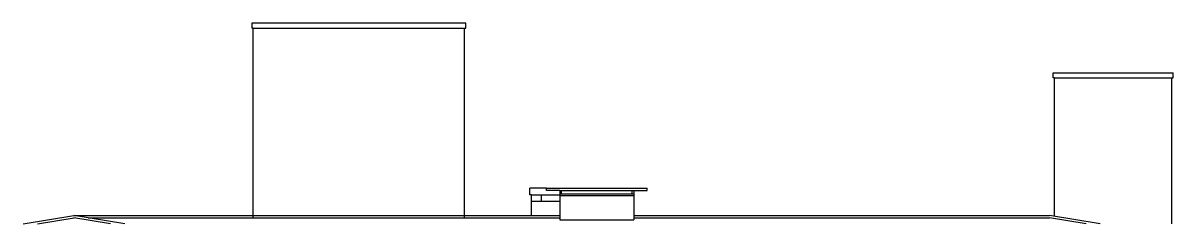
# Model space of a CAD drawing. Header units: millimetres. Extents: x 681.3 to 771.6, y 146.7 to 157.9.
# Drawn here: x 742.46 to 759.61, y 154.94 to 157.93 of the extents above; entities that cross this region are included whole.
import ezdxf

# ---------------------------------------------------------------- set-up
doc = ezdxf.new("R2010")
doc.units = ezdxf.units.MM
for name, color, linetype in [('LVISTA', 1, 'Continuous'), ('LVISTA01', 8, 'Continuous'), ('LVISTA02', 1, 'Continuous')]:
    doc.layers.add(name, color=color, linetype=linetype)

msp = doc.modelspace()

# ---------------------------------------------------------------- linework, layer by layer
at = {"layer": 'LVISTA', "color": 4}
for p, q in [((750.268, 155.478), (751.768, 155.478)), ((750.268, 155.443), (750.268, 155.478)), ((750.468, 155.443), (750.268, 155.443)), ((750.468, 155.443), (750.468, 155.005)), ((751.568, 155.443), (751.568, 155.005)), ((751.568, 155.443), (751.768, 155.443)), ((751.768, 155.443), (751.768, 155.478))]:
    msp.add_line(p, q, dxfattribs=at)
at = {"layer": 'LVISTA'}
for p, q in [((750.468, 155.443), (751.568, 155.443)), ((750.493, 155.393), (750.493, 155.443)), ((751.543, 155.393), (751.543, 155.443)), ((750.468, 155.393), (751.568, 155.393)), ((750.468, 155.368), (751.568, 155.368)), ((750.468, 155.005), (751.568, 155.005))]:
    msp.add_line(p, q, dxfattribs=at)
at = {"layer": 'LVISTA01'}
for p, q in [((750.018, 155.378), (750.018, 155.478)), ((750.268, 155.478), (750.018, 155.478)), ((750.043, 155.378), (750.018, 155.378)), ((750.043, 155.067), (750.043, 155.378)), ((750.043, 155.378), (750.468, 155.378)), ((750.468, 155.278), (750.043, 155.278)), ((750.193, 155.278), (750.193, 155.378)), ((742.673, 154.943), (743.22, 155.032)), ((743.762, 154.943), (743.215, 155.032)), ((743.43, 155.032), (750.468, 155.032)), ((751.568, 155.032), (757.768, 155.032)), ((758.315, 154.943), (757.768, 155.032))]:
    msp.add_line(p, q, dxfattribs=at)
at = {"layer": 'LVISTA02', "color": 3}
for p, q in [((749.063, 157.933), (745.873, 157.933)), ((745.873, 157.933), (745.873, 157.858)), ((745.893, 157.858), (745.873, 157.858)), ((745.893, 155.032), (745.893, 157.858)), ((749.043, 155.032), (749.043, 157.858)), ((749.043, 157.858), (749.063, 157.858)), ((749.063, 157.858), (749.063, 157.933)), ((757.823, 157.193), (759.613, 157.193)), ((757.823, 157.118), (757.823, 157.193)), ((759.613, 157.118), (759.613, 157.193)), ((757.843, 157.118), (757.823, 157.118)), ((757.843, 155.055), (757.843, 157.118)), ((759.593, 154.943), (759.593, 157.118)), ((759.593, 157.118), (759.613, 157.118))]:
    msp.add_line(p, q, dxfattribs=at)
at = {"layer": 'LVISTA02'}
for p, q in [((745.893, 157.858), (749.043, 157.858)), ((757.843, 157.118), (759.593, 157.118))]:
    msp.add_line(p, q, dxfattribs=at)
at = {"layer": 'LVISTA02', "color": 5}
for p in [(742.458, 154.943), (743.977, 154.943)]:
    msp.add_line(p, (743.218, 155.067), dxfattribs=at)
at = {"layer": 'LVISTA02', "color": 4}
for p, q in [((743.218, 155.067), (750.468, 155.067)), ((751.568, 155.067), (757.768, 155.067)), ((758.527, 154.943), (757.768, 155.067))]:
    msp.add_line(p, q, dxfattribs=at)

doc.saveas('drawing.dxf')
